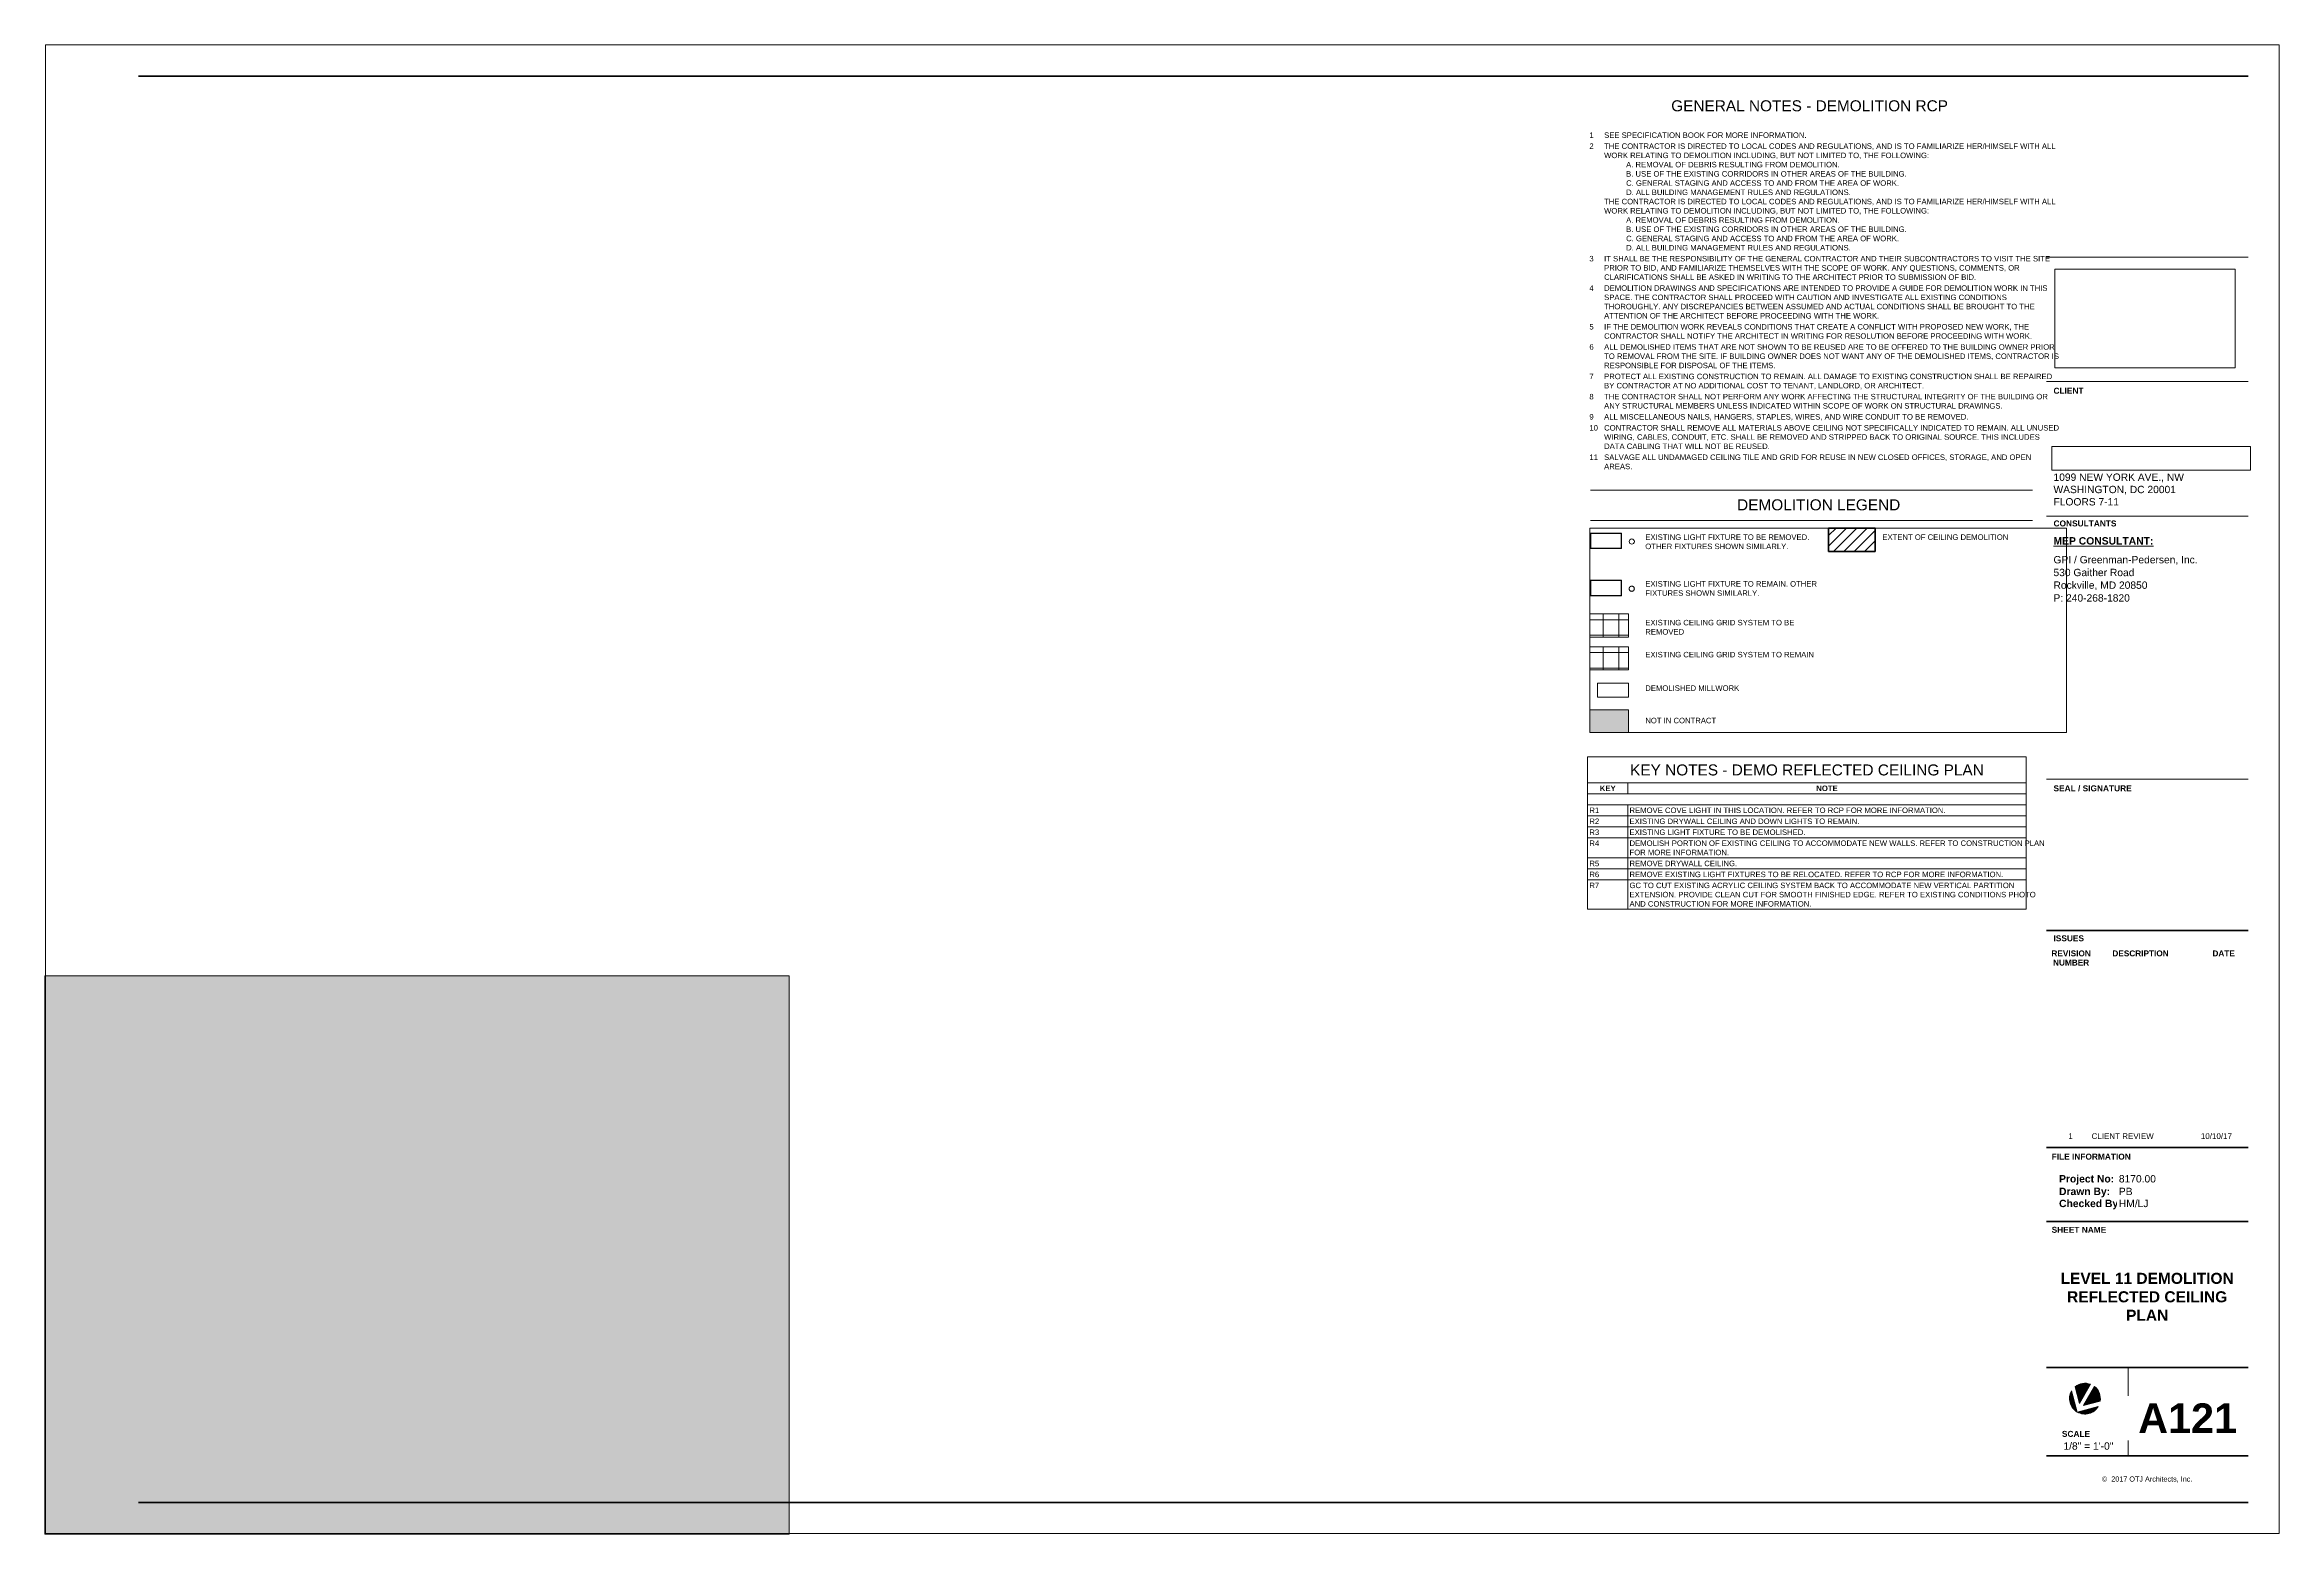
# Paper-space layout 'Layout1' of a CAD drawing. Header units: inches. Extents: x 0 to 36, y 0 to 24.
# The model-space entities are those that its viewports show. They can reach past a viewport. Long polylines and large blocks are cut down to what shows.
import ezdxf

# ---------------------------------------------------------------- set-up
doc = ezdxf.new("R2010")
doc.units = ezdxf.units.IN
doc.header["$MEASUREMENT"] = 0
for name, pattern in [('Dash', [0.25, 0.125, -0.125]), ('Dash 1_16_', [0.12499999999999999, 0.06249999999999999, -0.06249999999999999]), ('Dash 1_8_', [0.25, 0.125, -0.125]), ('Demolished 3_16_', [0.2812499999999999, 0.1874999999999999, -0.09374999999999997])]:
    doc.linetypes.add(name, pattern=pattern)
for name, color, linetype, lineweight in [('A-ANNO-NOTE', 131, 'Continuous', 9), ('A-DETL', 90, 'Continuous', 9), ('A-DETL-DEMO', 6, 'Demolished 3_16_', 9), ('A-DETL-GENF', 92, 'Continuous', 9), ('A-DETL-MBND', 5, 'Continuous', 9), ('A-DETL-THIN', 151, 'Continuous', 9), ('G-ANNO-REFR', 1, 'Dash', 9), ('G-ANNO-SCHD', 231, 'Continuous', 9), ('G-ANNO-TEXT', 231, 'Continuous', 9), ('G-ANNO-TTLB', 6, 'Continuous', 9), ('G-ANNO-TTLB-THIN', 151, 'Continuous', 9), ('G-ANNO-TTLB-WIDE', 214, 'Continuous', 50)]:
    doc.layers.add(name, color=color, linetype=linetype, lineweight=lineweight)
doc.layers.add('G-ANNO-NPLT', color=191, linetype='Continuous', plot=False)
doc.styles.add('Arial_1', font='arial.ttf', dxfattribs={"height": 0.09220621257485029})
doc.styles.add('Arial_B_2', font='arialbd.ttf', dxfattribs={"height": 0.09513339392643282})
doc.styles.add('Swis721 Lt BT', font='swissl.ttf', dxfattribs={"height": 8.514637904468403})
doc.styles.add('Swis721 Lt BT_1', font='swissl.ttf', dxfattribs={"height": 0.09608532357473035})
doc.styles.add('Swis721 Lt BT_2', font='swissl.ttf', dxfattribs={"height": 0.08333333333333331})
doc.styles.add('Swis721 Lt BT_3', font='swissl.ttf', dxfattribs={"height": 0.1182588597842835})
doc.styles.add('Swis721 Lt BT_4', font='swissl.ttf', dxfattribs={"height": 0.1773882896764253})
doc.styles.add('Swis721 Lt BT_5', font='swissl.ttf', dxfattribs={"height": 0.08869414483821263})
doc.styles.add('Swis721 Lt BT_B_1', font='', dxfattribs={"height": 0.1192218798151002})
doc.styles.add('Swis721 Lt BT_B_2', font='', dxfattribs={"height": 0.4768875192604006})
doc.styles.add('Swis721 Lt BT_B_3', font='', dxfattribs={"height": 0.1788328197226502})
doc.styles.add('Swis721 Lt BT_B_4', font='', dxfattribs={"height": 0.08941640986132511})
doc.styles.get('Swis721 Lt BT_B_1').set_extended_font_data('Swis721 Lt BT', bold=True)
doc.styles.get('Swis721 Lt BT_B_2').set_extended_font_data('Swis721 Lt BT', bold=True)
doc.styles.get('Swis721 Lt BT_B_3').set_extended_font_data('Swis721 Lt BT', bold=True)
doc.styles.get('Swis721 Lt BT_B_4').set_extended_font_data('Swis721 Lt BT', bold=True)
picture_1 = doc.add_image_def('image1.jpg', size_in_pixel=(1248, 150))
picture_2 = doc.add_image_def('image2.jpg', size_in_pixel=(2551, 1396))

# ---------------------------------------------------------------- blocks, each defined once
blk = doc.blocks.new('TB-DC_VA-24 x 36 - DC_VA 24X36-3374688-LEVEL 11 DEMOLITION REFLECTED CEILING PLAN')
at = {"layer": 'G-ANNO-TTLB'}
h = blk.add_hatch(color=256, dxfattribs=at)
edge = h.paths.add_edge_path(flags=0)
edge.add_line((32.66517749473161, 2.311137523626253), (32.75616867069017, 1.971553831908551))
edge.add_arc((32.88046492856971, 2.186841265746675), 0.2485925157591483, 149.9999999999986, 240.0000000000104, ccw=False)
h = blk.add_hatch(color=256, dxfattribs=at)
edge = h.paths.add_edge_path(flags=0)
edge.add_line((32.79448804294488, 2.111040377379424), (32.72269999401936, 2.378957023345547))
edge.add_arc((32.88046492856972, 2.186841265746635), 0.2485925157591917, 68.45651933527552, 129.3927463647064, ccw=False)
edge.add_line((32.97174988950517, 2.418066901865336), (32.79448804294488, 2.111040377379424))
h = blk.add_hatch(color=256, dxfattribs=at)
edge = h.paths.add_edge_path(flags=0)
edge.add_line((33.12572452239279, 2.146270703399233), (32.85780787642671, 2.074482654473722))
edge.add_line((32.85780787642671, 2.074482654473722), (33.03506972298693, 2.38150917895962))
edge.add_arc((32.88046492856969, 2.186841265746723), 0.2485925157591436, -9.39274636469412, 51.5434806647329, ccw=False)
h = blk.add_hatch(color=256, dxfattribs=at)
edge = h.paths.add_edge_path(flags=0)
edge.add_line((32.75616867069017, 1.97155383190856), (33.09575236240782, 2.062545007867137))
edge.add_arc((32.88046492856971, 2.186841265746674), 0.248592515759136, 240.0000000000069, 330.0000000000087, ccw=False)
at = {"layer": 'A-ANNO-NOTE'}
for p, q in [((32.75616867069017, 1.971553831908565), (32.66517749473162, 2.311137523626257)), ((32.66517749473162, 2.311137523626253), (32.75616867069017, 1.971553831908569)), ((32.75616867069017, 1.971553831908551), (32.66517749473161, 2.311137523626253)), ((32.72269999401936, 2.378957023345545), (32.79448804294488, 2.111040377379423)), ((32.79448804294488, 2.111040377379424), (32.72269999401936, 2.378957023345546)), ((32.72269999401936, 2.378957023345547), (32.79448804294488, 2.111040377379424)), ((32.97174988950518, 2.418066901865338), (32.79448804294488, 2.111040377379423)), ((32.79448804294488, 2.111040377379423), (32.97174988950518, 2.418066901865338)), ((32.79448804294488, 2.111040377379424), (32.97174988950517, 2.418066901865336)), ((33.03506972298698, 2.381509178959574), (32.85780787642671, 2.074482654473721)), ((32.85780787642671, 2.07448265447372), (33.03506972298698, 2.381509178959573)), ((33.03506972298693, 2.38150917895962), (32.85780787642671, 2.074482654473722)), ((33.09575236240781, 2.062545007867142), (32.75616867069017, 1.971553831908566)), ((32.75616867069018, 1.971553831908561), (33.09575236240781, 2.062545007867137)), ((33.09575236240782, 2.062545007867137), (32.75616867069017, 1.97155383190856)), ((33.12572452239277, 2.146270703399232), (32.85780787642671, 2.07448265447372)), ((32.85780787642671, 2.07448265447372), (33.12572452239277, 2.146270703399233)), ((32.85780787642671, 2.074482654473722), (33.12572452239279, 2.146270703399233))]:
    blk.add_line(p, q, dxfattribs=at)
for centre, radius, start, end in [((32.88046492856971, 2.186841265746674), 0.2485925157591424, 149.9999999999968, 240.0000000000108), ((32.8804649285697, 2.186841265746679), 0.2485925157591398, 149.999999999994, 239.9999999953111), ((32.88046492856971, 2.186841265746675), 0.2485925157591486, 149.9999999999979, 240.00000000001), ((32.88046492856973, 2.186841265746622), 0.2485925157592049, 68.4565193352762, 129.3927463647056), ((32.88046492856973, 2.18684126574662), 0.2485925157592115, 68.45651933527687, 129.3927463647065), ((32.88046492856972, 2.186841265746635), 0.2485925157591917, 68.4565193352751, 129.3927463647061), ((32.88046492856969, 2.186841265746727), 0.2485925157591366, 350.6072536353049, 51.54348066473147), ((32.88046492856969, 2.186841265746724), 0.2485925157591366, 350.6072536353153, 51.54348066473151), ((32.88046492856969, 2.186841265746723), 0.2485925157591436, 350.6072536353055, 51.54348066473253), ((32.88046492856971, 2.186841265746673), 0.248592515759136, 240.0000000000082, 330.0000000000084), ((32.8804649285697, 2.186841265746679), 0.2485925157591307, 239.9999999953101, 330.0000000000065), ((32.88046492856971, 2.186841265746674), 0.2485925157591396, 240.0000000000067, 330.0000000000076)]:
    blk.add_arc(centre, radius, start, end, dxfattribs=at)
at = {"layer": 'G-ANNO-TTLB'}
for p, q in [((0.01249999999996198, 24.0124999999998), (0.01249999999996198, 0.01249999999916795)), ((36.0125, 24.0125), (0.01249999999999929, 24.0125)), ((36.0125, 0.01249999999988205), (36.0125, 24.0125)), ((32.26249999999998, 20.58615224385849), (35.51249999999998, 20.58615224385849)), ((32.26249999999998, 20.58615224385849), (35.51249999999998, 20.58615224385849)), ((0.01249999999996198, 0.01249999999916529), (36.01249999999995, 0.01249999999916529))]:
    blk.add_line(p, q, dxfattribs=at)
at = {"layer": 'G-ANNO-TTLB-THIN'}
for p, q in [((32.26249999999998, 18.58047974385848), (35.51249999999999, 18.58047974385848)), ((32.26249999999998, 16.41007603562076), (35.51249999999999, 16.41007603562076)), ((32.26249999999997, 12.17184017249794), (35.51249999999999, 12.17184017249794)), ((33.57501179533868, 2.690203614458643), (33.57501179533868, 1.262499999999882))]:
    blk.add_line(p, q, dxfattribs=at)
at = {"layer": 'G-ANNO-TTLB-WIDE'}
for p, q in [((35.51249999999999, 23.50249999999988), (1.512500000000036, 23.50249999999988)), ((32.26249999999997, 9.731457673865457), (35.51249999999999, 9.731457673865457)), ((35.51249999999999, 6.238084377275196), (32.26249999999996, 6.238084377275206)), ((35.51249999999999, 5.04106319586103), (32.26249999999996, 5.041063195861041)), ((32.26249999999996, 2.690203614458643), (35.51249999999999, 2.690203614458643)), ((32.26249999999995, 1.262499999999882), (35.51249999999999, 1.262499999999882)), ((1.512499999999998, 0.512499999999882), (32.26249999999998, 0.512499999999882)), ((32.26249999999998, 0.512499999999882), (35.51249999999999, 0.512499999999882))]:
    blk.add_line(p, q, dxfattribs=at)
at = {"layer": 'G-ANNO-TTLB', "attachment_point": 1, "bg_fill": 3, "box_fill_scale": 1.25, "bg_fill_color": 0, "bg_fill_transparency": 0}
for s, insert, char_height, width, line_spacing_factor, style in [('DESCRIPTION', (33.32202222069675, 9.411992460571073), 0.09513339392643282, 1.053, 0.9385317878468563, 'Arial_B_2'), ('DATE', (34.93478327608478, 9.411992460571073), 0.09513339392643282, 0.41625, 0.9385317878468563, 'Arial_B_2'), ('Project No:', (32.46268918111955, 5.79106529491365), 0.1192218798151002, 0.9719999999999999, 0.9985383491037771, 'Swis721 Lt BT_B_1'), ('\\fSwis721 Lt BT|b1|i0|c0|p34|;SCALE', (32.50898079860782, 1.667155000893929), 0.09608532357473035, 0.4960054163845632, 1.006669768884753, 'Swis721 Lt BT_1')]:
    blk.add_mtext(s, dxfattribs=dict(at, insert=insert, char_height=char_height, width=width, line_spacing_factor=line_spacing_factor, style=style))
at = {"layer": 'G-ANNO-TTLB', "insert": (33.88280484204999, 0.932760695162638), "char_height": 0.08333333333333331, "width": 1.691133294186729, "attachment_point": 2, "line_spacing_factor": 1.006669768884753, "style": 'Swis721 Lt BT_2'}
blk.add_mtext('©  2017 OTJ Architects, Inc.', dxfattribs=at)
at = {"layer": 'G-ANNO-TTLB'}
image = blk.add_image(picture_2, insert=(32.39394147330498, 18.80362172958001), size_in_units=(2.9068955071309204, 1.5907589682300123), dxfattribs=at)
image.dxf.flags = 7
at = {"layer": 'G-ANNO-TTLB', "attachment_point": 1, "bg_fill": 3, "box_fill_scale": 1.25, "bg_fill_color": 0, "bg_fill_transparency": 0}
for s, insert, char_height, width, line_spacing_factor, style in [('\\fSwis721 Lt BT|b1|i0|c0|p34|;CLIENT', (32.37337726309554, 18.4818786766096), 0.09608532357473035, 0.5374407582938387, 1.006669768884753, 'Swis721 Lt BT_1'), ('\\fSwis721 Lt BT|b1|i0|c0|p34|;CONSULTANTS', (32.37428590828188, 16.34272496837187), 0.09608532357473035, 1.134597156398104, 1.006669768884753, 'Swis721 Lt BT_1'), ('\\fSwis721 Lt BT|b1|i0|c0|p34|;SEAL / SIGNATURE', (32.37325769334894, 12.07303768922743), 0.09608532357473035, 1.395396073121191, 1.006669768884753, 'Swis721 Lt BT_1'), ('\\fSwis721 Lt BT|b1|i0|c0|p34|;ISSUES', (32.37329619640249, 9.65579013132555), 0.09608532357473035, 0.547190250507786, 1.006669768884753, 'Swis721 Lt BT_1'), ('\\fSwis721 Lt BT|b1|i0|c0|p34|;FILE INFORMATION', (32.3437895233209, 6.136053448319706), 0.09608532357473035, 1.428300609343263, 1.006669768884753, 'Swis721 Lt BT_1'), ('Drawn By:', (32.46268918111955, 5.587734365212077), 0.1192218798151002, 0.8879999999999998, 0.9985383491037771, 'Swis721 Lt BT_B_1'), ('\\fSwis721 Lt BT|b1|i0|c0|p34|;SHEET NAME', (32.3437895233209, 4.956461656030365), 0.09608532357473035, 0.9859174001354094, 1.006669768884753, 'Swis721 Lt BT_1')]:
    blk.add_mtext(s, dxfattribs=dict(at, insert=insert, char_height=char_height, width=width, line_spacing_factor=line_spacing_factor, style=style))
at = {"layer": 'G-ANNO-TTLB', "bg_fill": 3, "box_fill_scale": 1.25, "bg_fill_color": 0, "bg_fill_transparency": 0}
for s, insert, char_height, width, attachment_point, line_spacing_factor, style in [('\\LMEP CONSULTANT:', (32.37329619640249, 16.07384631350395), 0.1192218798151002, 1.7925, 1, 0.9985383491037771, 'Swis721 Lt BT_B_1'), ('REVISION\\PNUMBER', (32.65724285685402, 9.411992460571073), 0.09513339392643282, 0.7357499999999999, 2, 0.9385317878468563, 'Arial_B_2'), ('Checked By:', (32.46268918111955, 5.393544271185731), 0.1192218798151002, 1.1115, 1, 0.9985383491037771, 'Swis721 Lt BT_B_1')]:
    blk.add_mtext(s, dxfattribs=dict(at, insert=insert, char_height=char_height, width=width, attachment_point=attachment_point, line_spacing_factor=line_spacing_factor, style=style))

msp = doc.modelspace()

# ---------------------------------------------------------------- hatches: boundary and pattern name
at = {"layer": 'A-DETL-GENF'}
h = msp.add_hatch(color=9, dxfattribs=at)
h.paths.add_polyline_path([(131.7649005817635, -847.9934023072894), (290.5474737708259, -780.5795451286291), (225.5827525661294, -627.5652885248406), (209.0142113761312, -634.5997353997084), (202.6393634000833, -619.5847764199929), (206.8965580114023, -617.777314375756), (211.4639439432135, -628.5350787441524), (296.1436233221439, -592.5829270645872), (297.9510853663804, -596.8401216759056), (229.8399471774484, -625.7578264806037), (294.804667396231, -778.7720807622261), (401.2880620836979, -733.5627343132778), (336.3233665251611, -580.5485381150136), (334.7700657885986, -581.2080175095326), (332.9626037443616, -576.9508228982139), (428.6919528421276, -536.307352065644), (430.4994148863645, -540.5645466769627), (340.58056113648, -578.741076070777), (405.5452557091029, -731.7552699468748), (515.3128700827398, -685.1515518586458), (511.6880892321666, -685.1515518586458), (511.6880892321666, -619.402784878663), (491.8949682861372, -619.402784878663), (491.8949682861372, -612.4027848786626), (492.0069584593401, -612.4027848786626), (492.0069584593401, -532.938113124592), (471.7334802800981, -532.938113124592), (471.7334802800981, -523.0579455151088), (467.3183953085828, -524.9324425105897), (465.5109332643459, -520.6752478992706), (471.7334802800981, -518.0333631426872), (471.7334802800981, -508.9381131245917), (497.5069584593401, -508.9379280809797), (497.5069584593401, -514.9379280809796), (499.0069584593401, -514.9379280809796), (499.0069584593401, -612.4027848786626), (658.1939491881179, -612.4027848786633), (718.25716420054, -586.901919837391), (718.25716420054, -514.9379280809803), (537.50695845934, -514.9379280809803), (537.50695845934, -508.9379280809797), (555.6706375525222, -508.9379280809797), (555.6706375525222, -394.7498531080818), (560.6706375525222, -394.7498531080818), (560.6706375525222, -437.313009354555), (560.1706375525218, -437.313009354555), (560.1706375525218, -441.9380093545553), (560.6706375525222, -441.9380093545553), (560.6706375525222, -498.089884512022), (619.4834622039039, -498.089884512022), (619.4834622039039, -477.9380758056782), (626.4834622039037, -477.9380758056782), (626.4834622039037, -500.4648845120223), (758.1084797504184, -500.4648845120223), (758.065918105422, -433.9353236699374), (693.4834797504004, -433.9353236699371), (693.4834797504004, -433.4353236699372), (696.983479750417, -433.4353236699372), (696.983479750417, -376.9359923148447), (661.4834797504008, -376.9359923148447), (661.4834797504005, -433.4353236699368), (660.9834797504005, -433.4353236699368), (660.9834797504005, -433.9353236699364), (625.4591332033248, -433.9353236699364), (625.4591332033248, -441.9380093545553), (600.1706375525218, -441.9380093545553), (600.1706375525218, -437.3130093545554), (620.8341332033247, -437.3130093545554), (620.8341332033247, -304.3748531080803), (601.170637552522, -304.3748531080803), (601.170637552522, -299.7498531080799), (634.6082499095241, -299.7498531080799), (634.6082499095238, -356.9493262361851), (665.48356246306, -356.9493262361851), (665.48356246306, -344.9495390663751), (665.9835624630601, -344.9495390663751), (665.9835624630601, -356.9493262361851), (696.983479750417, -356.9493262361851), (696.983479750417, -299.9495321712315), (699.2333815232184, -299.9495321712315), (699.2333815232184, -300.4495321712315), (697.4834797504171, -300.4495321712315), (697.4834797504169, -356.9493262361851), (733.4832832960203, -356.9493262361851), (733.4832832960203, -300.4495321712315), (731.7333815232184, -300.4495321712315), (731.7333815232184, -299.9495321712315), (757.7091332033253, -299.9495321712318), (757.7091332033253, -300.4495321712319), (733.9832832960205, -300.4495321712315), (733.9832832960203, -356.9493262361851), (794.209133202926, -356.9493262361851), (794.209133202926, -300.4495321712319), (790.2091332033256, -300.4495321712319), (790.2091332033256, -299.9495321712318), (794.209133202926, -299.9495321712318), (794.209133202926, -230.9908611284903), (634.9834369303277, -230.9908611284903), (634.9834369303277, -254.9908611284898), (560.6706375525224, -254.9772400213572), (560.6706375525224, -299.7498531080799), (561.1706375525221, -299.7498531080799), (561.1706375525221, -304.3748531080799), (560.6706375525224, -304.3748531080799), (560.6706375525224, -346.7498530476798), (555.6706375525225, -346.7498530476798), (555.6706375525226, -249.9772400213571), (575.8413562539282, -249.9772400213571), (575.8413562539282, -200.8417931341545), (587.0913562539282, -200.8417931341545), (587.0913562539282, -243.74086112849), (630.3584369303277, -243.74086112849), (630.3584369303277, -224.99086112849), (674.8584801254702, -224.99086112849), (674.8584801254702, -160.8417334490035), (555.7355738054699, -160.8417334490035), (555.7355738054699, 0.6582535666876196), (596.7334635365003, 0.6584493540502193), (596.7334635365003, -16.34211509228492), (638.7335150115288, -16.34211509228492), (638.7335150115288, 0.6584493540498783), (700.7334455503877, 0.6584493540498783), (700.7334455503877, -16.34211509228492), (742.7335150101658, -16.34211509228492), (742.7335150101658, 0.6584493540498783), (804.7334455503878, 0.6584493540497077), (804.7334455503878, -16.34211509228492), (846.7335150106526, -16.34211509228492), (846.7335150106526, 0.6584493540493667), (908.7334455503877, 0.6584493540493667), (908.7334455503877, -16.34211509228492), (950.7335150105106, -16.34211509228492), (950.7335150105106, 0.6584493540488551), (993.7334803340616, 0.6584493540488551), (993.7334802801236, -121.341732147947), (980.1084802804531, -121.341732147947), (980.1084802804531, -122.5917332798397), (769.7350734502113, -122.5917332798397), (769.735073450211, -217.7167764952557), (962.6086295582318, -217.7167764952557), (962.6086295582318, -199.9389344555793), (988.7334802801233, -199.9389344555795), (988.7334802801233, -160.9667332798394), (993.7334802801236, -160.9667332798394), (993.7334802801236, -227.3264629265263), (967.608629558232, -227.3264629265263), (967.608629558232, -227.4389344555794), (962.6086295582318, -227.4389344555794), (962.6086295582318, -224.716776495256), (800.209133202926, -224.716776495256), (800.209133202926, -303.8572704857596), (962.6086295582318, -303.8572704857596), (962.6086295582318, -267.4389344555794), (967.608629558232, -267.4389344555794), (967.608629558232, -343.7376268459983), (1242.733480280166, -343.737626845999), (1242.733480280166, -342.4379194212077), (1178.733480294598, -342.4379194212077), (1178.733480294598, -337.8129194212073), (1330.733480294597, -337.8129194212073), (1330.733480294597, -342.4379194212077), (1247.358480280166, -342.4379194212077), (1247.358480280166, -499.3129362198785), (1266.733480280165, -499.3129362198785), (1266.733480280165, -523.3129362198781), (1247.358480280166, -523.3129362198781), (1247.358480280166, -524.6528885093095), (1372.420980294599, -524.6528885093095), (1372.420980294599, -342.4379194212081), (1370.733480294598, -342.4379194212081), (1370.733480294598, -337.812919421208), (1378.733480294599, -337.812919421208), (1378.733480294599, -342.4379194212081), (1377.045980294598, -342.4379194212081), (1377.045980294599, -524.6528885093095), (1492.420980294599, -524.6528885093095), (1492.420980294599, -342.4379194212086), (1418.733480294599, -342.4379194212086), (1418.733480294599, -337.8129194212085), (1497.045980294599, -337.8129194212085), (1497.045980294599, -372.9128688709878), (1498.733480294599, -372.9128688709874), (1498.733480294599, -377.5378688709873), (1497.045980294599, -377.5378688709873), (1497.045980294599, -524.6528885093095), (1723.695840537157, -524.6528885093095), (1723.695840537157, -377.9581090399344), (1552.420980280173, -377.9581090399344), (1552.420980280173, -377.5378688709873), (1538.733480294599, -377.5378688709873), (1538.733480294599, -372.9128688709878), (1552.420980280173, -372.9128688709878), (1552.420980280173, 120.9793909600653), (1556.170980280173, 120.9793909600653), (1556.170980280173, -1.341729336821174), (1582.733480280178, -1.341729336821174), (1582.733497611667, -12.95810903993458), (1723.695840537157, -12.95810903993458), (1723.695840537157, 162.6668909600654), (1556.170980280173, 162.6668909600654), (1556.170980280173, 160.9793909600654), (1552.420980280173, 160.9793909600654), (1552.420980280173, 168.9793909600655), (1556.170980280173, 168.9793909600655), (1556.170980280173, 167.2918909600655), (1723.695840537157, 167.2918909600655), (1723.695840537157, 284.9498731394818), (1723.296101291783, 284.9498731394818), (1723.296101291783, 338.9621311290135), (1556.170980280173, 338.9621311290135), (1556.170980280173, 208.9793909600654), (1552.420980280173, 208.9793909600654), (1552.420980280173, 343.5871311290136), (1723.296101291783, 343.5871311290136), (1723.296101291783, 351.5871328168283), (1732.420962948586, 351.5871328168283), (1732.420962948586, 355.5871328164284), (1737.045962948586, 355.5871328164284), (1737.045962948586, 351.5871328168283), (1910.234484195758, 351.5871328168283), (1910.234484195758, 580.4323211622415), (1737.045962948586, 580.4323211622415), (1737.045962948586, 395.5871328164285), (1732.420962948586, 395.5871328164285), (1732.420962948586, 418.9621311290126), (1730.733462948587, 418.9621311290129), (1730.733462948587, 423.5871311290128), (1732.420962948586, 423.5871311290128), (1732.420962948586, 580.4323211622415), (1617.045962948586, 580.4323211622415), (1617.045962948586, 406.9622728470329), (1661.420962948586, 406.9622728470329), (1661.420962948586, 423.5871311290132), (1690.733462948587, 423.587131129013), (1690.733462948587, 418.9621311290129), (1666.045962948586, 418.9621311290131), (1666.045962948586, 402.3372728470329), (1610.733462948586, 402.3372728470332), (1610.733462948586, 406.9622728470333), (1612.420962948586, 406.9622728470333), (1612.420962948586, 580.4323211622415), (1497.045962948586, 580.4323211622415), (1497.045962948586, 406.9622728470333), (1570.733462948586, 406.9622728470333), (1570.733462948586, 402.3372728470332), (1418.733462948587, 402.3372728470332), (1418.733462948587, 406.9622728470333), (1492.420962948586, 406.9622728470333), (1492.420962948586, 580.4323211622415), (1377.045962948586, 580.4323211622415), (1377.045962948586, 406.9622728470336), (1378.733462948587, 406.9622728470336), (1378.733462948587, 402.3372728470337), (1298.733462948587, 402.3372728470337), (1298.733462948587, 406.9622728470336), (1372.420962948585, 406.9622728470336), (1372.420962948585, 580.4323211622415), (1257.045962948586, 580.4323211622415), (1257.045962948586, 577.1464684918906), (1266.733601291804, 577.1464684918906), (1266.733601291804, 553.1464684918905), (1257.045962948586, 553.1464684918905), (1257.045962948586, 406.9622728470339), (1258.733462948587, 406.9622728470339), (1258.733462948587, 402.3372728470341), (1250.733462948585, 402.3372728470342), (1250.733462948585, 406.9622728470345), (1252.420962948585, 406.9622728470345), (1252.420962948585, 553.1464684918905), (1242.733618623293, 553.1464684918905), (1242.733618623293, 577.1464684918906), (1252.420962948585, 577.1464684918906), (1252.420962948585, 580.4323211622415), (1137.045962948586, 580.4323211622415), (1137.045962948586, 406.9622728470345), (1210.733462948585, 406.9622728470345), (1210.733462948585, 402.3372728470342), (998.7334629485854, 402.3372728470342), (998.7334629485854, 406.9622728470345), (1132.420962948586, 406.9622728470345), (1132.420962948586, 580.4323211622415), (957.0459629485856, 580.4323211622415), (957.0459629485856, 577.1464684918915), (966.7336012918032, 577.1464684918915), (966.7336012918032, 553.1464684918915), (957.0459629485856, 553.1464684918915), (957.0459629485856, 406.9622728470351), (958.7334629485849, 406.962272847035), (958.7334629485849, 402.3372728470347), (950.7334629485861, 402.3372728470353), (950.7334629485861, 406.9622728470355), (952.4209629485854, 406.9622728470355), (952.4209629485854, 553.1464684918915), (942.7336186232928, 553.1464684918915), (942.7336186232928, 577.1464684918915), (952.4209629485854, 577.1464684918915), (952.4209629485854, 580.4323211622415), (837.0459629485856, 580.4323211622415), (837.0459629485856, 406.9622728470355), (910.733462948586, 406.9622728470355), (910.733462948586, 402.3372728470353), (830.733462948585, 402.3372728470353), (830.733462948585, 406.9622728470355), (832.4209629485854, 406.9622728470355), (832.4209629485854, 580.4323211622415), (657.0459629485855, 580.4323211622415), (657.0459629485855, 406.9622728470362), (790.7334629485849, 406.9622728470362), (790.7334629485849, 402.3372728470358), (518.7334629485854, 402.3372728470358), (518.7334629485854, 406.9622728470362), (652.4209629485853, 406.9622728470362), (652.4209629485853, 580.4323211622415), (477.0459629485854, 580.4323211622415), (477.0459629485854, 406.9622728470367), (478.7334629485852, 406.9622728470367), (478.7334629485852, 402.3372728470364), (470.7334629485848, 402.3372728470368), (470.7334629485848, 406.9622728470367), (472.4209629485852, 406.9622728470367), (472.4209629485852, 580.4323211622415), (357.0459629485852, 580.4323211622415), (357.0459629485852, 406.962272847037), (430.7334629485847, 406.962272847037), (430.7334629485847, 402.3372728470368), (278.7334629485852, 402.3372728470368), (278.7334629485852, 406.962272847037), (352.4209629485849, 406.962272847037), (352.4209629485849, 580.4323211622415), (237.0459629485851, 580.4323211622415), (237.0459629485851, 577.1464684918938), (246.7334629486274, 577.1464684918938), (246.7334629486274, 553.1464684918938), (237.0459629485851, 553.1464684918938), (237.0459629485851, 406.9622728470374), (238.7334629485851, 406.9622728470374), (238.7334629485851, 402.3372728470371), (230.7334629485846, 402.3372728470373), (230.7334629485846, 406.9622728470374), (232.4209629485848, 406.9622728470374), (232.4209629485848, 553.1464684918938), (222.7334802801171, 553.1464684918938), (222.7334802801171, 577.1464684918938), (232.4209629485848, 577.1464684918938), (232.4209629485848, 580.4323211622415), (117.045962948585, 580.4323211622415), (117.045962948585, 406.9622728470377), (190.7334629485845, 406.9622728470377), (190.7334629485845, 402.3372728470375), (112.420962948585, 402.3372728470375), (112.420962948585, 418.9621311290126), (110.7334629485848, 418.9621311290122), (110.7334629485848, 423.5871311290123), (112.420962948585, 423.5871311290123), (112.420962948585, 580.4323211622415), (-120.3534473380864, 580.4323211622415), (-120.3534473380864, 406.9622728470385), (52.42096294858481, 406.9622728470385), (52.42096294858481, 423.5871311290123), (70.73346294858477, 423.5871311290123), (70.73346294858477, 418.9621311290122), (57.04596294858487, 418.9621311290122), (57.04596294858487, 328.6497728470378), (52.42096294858481, 328.6497728470378), (52.42096294858481, 402.337272847038), (-120.3534473380864, 402.337272847038), (-120.3534473380864, 286.9622728470382), (52.42096294858464, 286.9622728470382), (52.42096294858464, 288.6497728470379), (57.04596294858469, 288.6497728470379), (57.04596294858469, 280.6497728470378), (52.42096294858464, 280.6497728470378), (52.42096294858464, 282.3372728470378), (-120.3534473380864, 282.3372728470378), (-120.3534473380864, 166.9622728470382), (52.42096294858464, 166.9622728470382), (52.42096294858464, 240.6497728470379), (57.04596294858469, 240.6497728470379), (57.04596294858444, 160.6497728470383), (52.42096294858464, 160.6497728470383), (52.42096294858464, 162.3372728470377), (-120.3534473380864, 162.3372728470377), (-120.3534473380864, 0.5498509733606624), (-80.76277963279912, 0.5498509733606624), (-80.76277963279912, -13.0377271529619), (52.42096294858387, -13.0377271529619), (52.42096294858464, 120.6497728470381), (57.04596294858444, 120.6497728470381), (57.04596294858418, -19.35022715296264), (52.42096294858421, -19.35022715296264), (52.42096294858421, -17.66272715296247), (-80.76277963279912, -17.66272715296247), (-80.76277963279912, -30.9501490266395), (-120.3534473380864, -30.9501490266395), (-120.3534473380864, -193.037727152962), (52.42096294858387, -193.037727152962), (52.42096294858421, -59.35022715296258), (57.04596294858418, -59.35022715296258), (57.04596294858418, -218.7685782842293), (71.24748488134217, -252.2180456395407), (66.99029027002321, -254.0255076837775), (52.42096294858396, -219.7097321679715), (52.42096294858396, -197.6627271529626), (-120.3534473380864, -197.6627271529626), (-120.3534473380864, -254.1691410194725), (-75.11026976706604, -360.7321766774951), (83.67267643507454, -293.3182633531134), (82.62239443639628, -290.8444881059957), (86.87958904771524, -289.0370260617584), (141.9827562341805, -418.8239320500768), (137.7255616228615, -420.6313940943141), (85.48013847931144, -297.5754579644326), (-73.30280478509717, -364.9893700415511), (-4.765686685033969, -526.417540035369), (-2.44267367513477, -525.4312666259979), (-6.070805219378768, -516.8857822016948), (16.02057794151055, -507.5065077074292), (19.64871457819946, -516.0520041261725), (154.0171451837535, -459.0036752530944), (153.3576657892346, -457.4503745165318), (157.6148604005535, -455.6429124722945), (160.7412812338282, -463.0067085567385), (156.4840866225092, -464.8141706009754), (155.8246072279904, -463.2608698644131), (21.4561789338654, -520.309197756136), (25.39985243577608, -529.5978908683186), (3.308469274887016, -538.977165362584), (-0.6352093194685721, -529.6884602559613), (-2.958221703065177, -530.674733399425), (42.32610365599287, -637.3346860610558), (201.1088589849523, -569.9208537750254), (172.1161907888822, -501.6331510231931), (176.3733854002012, -499.8256889789562), (207.173515640508, -572.3705863421072), (190.6049744505099, -579.405033216975), (191.2644538450291, -580.9583339535383), (187.0072592337102, -582.7657959977752), (186.3477798391912, -581.2124952612119), (44.13356863796175, -641.5918794251124), (123.0554871353484, -827.479778254383)], flags=0)
h.paths.add_polyline_path([(225.7559194588989, -805.7600982712636), (216.376644964633, -783.6687151103738), (238.4680281255221, -774.2894406161084), (247.8473026197879, -796.3808237769975), (232.9834802801112, -802.6915137298405)], flags=0)
h.paths.add_polyline_path([(446.6697510677004, -711.9673533286441), (437.2904765734347, -689.8759701677546), (459.3818597343238, -680.4966956734893), (468.7611342285895, -702.5880788343787), (455.3311543876882, -708.2900064349674)], flags=0)
h.paths.add_polyline_path([(516.3130892321667, -684.7268917115493), (892.2846935714535, -525.1017166743526), (744.7334802714331, -525.1017166743526), (744.7334802714331, -532.9381131245926), (725.2571642005399, -532.9381131245926), (725.2571642005399, -561.4193000787218), (744.7334802714331, -561.4193000787218), (744.7334802714331, -585.4193000787214), (725.2571642005399, -585.4193000787214), (725.2571642005399, -591.534725207622), (659.6184002883479, -619.402784878663), (590.8130892321652, -619.402784878663), (590.8130892321669, -647.0636372626774), (516.733734354603, -647.0636372626774), (516.733734354603, -643.5636372626775), (587.3130892321701, -643.5636372626775), (587.3130892321705, -619.402784878663), (516.3130892321682, -619.402784878663), (516.3130892321667, -647.063637262677)], flags=0)
h.paths.add_polyline_path([(259.5481648160042, -539.2701050791018), (242.8901825116115, -500.0348881108332), (350.1058481008928, -454.514712550857), (223.7714053669473, -156.9541088320923), (123.0554871353482, -207.0682867699777), (116.1709629485843, -190.8528895354783), (116.1709629485843, -31.6542293368202), (108.2465035856307, -31.6542293368202), (108.2465035856307, 0.5871311290174502), (112.8715035856305, 0.5871311290174502), (112.8715035856304, -27.02922933682015), (206.4209629485843, -27.02922933682015), (206.4209629485843, 0.5871311290174502), (264.7334629485854, 0.5871311290174502), (264.7334629485854, -4.037868870982606), (263.0459629485857, -4.037868870982606), (263.0459629485857, -31.6542293368202), (237.0459802801109, -31.6542293368202), (237.0459802801109, -151.8129194212038), (370.4209629485839, -151.8129194212043), (370.4209629485839, -4.037868870982606), (304.7334629485855, -4.037868870982606), (304.7334629485855, 0.5871311290174502), (498.0459802801722, 0.5871311290174502), (498.0459802801722, -98.12541942120485), (493.4209802801723, -98.12541942120485), (493.4209802801723, -4.037868870982606), (375.0459629485843, -4.037868870982606), (375.0459629485843, -151.8129194212046), (493.4209802801715, -151.8129194212046), (493.4209802801723, -138.1254194212048), (498.0459802801722, -138.1254194212048), (498.045980280172, -157.1254194212049), (493.420980280172, -157.1254194212049), (493.420980280172, -156.437919421205), (432.0459802801719, -156.437919421205), (432.0459802801719, -196.812919421205), (493.4209802801718, -196.812919421205), (493.4209802801718, -196.1254194212051), (498.0459802801719, -196.1254194212051), (498.0459802801717, -296.125419421205), (493.4209802801718, -296.125419421205), (493.4209802801718, -229.437919421205), (466.420980280172, -229.437919421205), (466.420980280172, -201.437919421205), (306.400235374102, -201.4379194212047), (306.400235374102, -156.4379194212045), (237.0459802801109, -156.4379194212045), (237.045980280111, -179.2643334492408), (304.3604937092957, -337.8129194212048), (493.4209802801718, -337.8129194212048), (493.4209802801718, -336.1254194212051), (498.0459802801717, -336.1254194212051), (498.0459802801717, -448.8758938157193), (416.5040075704748, -483.4958804832572), (414.696545526238, -479.2386858719385), (493.4209802801716, -445.8149313192533), (493.4209802801718, -342.4379194212052), (306.3241165489534, -342.4379194212045), (372.0860578757752, -497.3296697583375), (377.8775651040201, -494.8707900383118), (379.6850271482569, -499.1279846496308), (370.6718614444393, -502.9546725028835), (356.9937528074014, -470.7380720597309), (283.7380588975093, -501.8399826734307), (293.5081240014924, -524.8518454373168), (259.8117681091456, -539.1581879621765)], flags=0)
h.paths.add_polyline_path([(259.8117681091456, -534.1336055897546), (287.4434673459365, -522.4021128702346), (274.400430432119, -491.6812760804464), (246.7687145159701, -503.4127758814627), (249.7353297611828, -510.400164310648), (271.8267129222023, -501.0208898166821), (281.205987416166, -523.112272977698), (259.1146042551509, -532.4915474716653), (259.5481648160042, -533.512730131313)], flags=0)
h.paths.add_polyline_path([(942.7334802837258, -524.6530919296657), (967.6086295582317, -524.6530919296657), (967.6086295582317, -523.3129362198774), (943.9420846501719, -523.3129362198774), (943.9420846501719, -499.3129362198771), (967.6086295582317, -499.3129362198771), (967.608629558232, -457.4378800480577), (946.4834905811227, -457.4378800480577), (946.4834905811227, -308.85727048576), (800.209133202926, -308.85727048576), (800.209133202926, -362.9493262361854), (764.108479750419, -362.9493262361854), (764.108479750419, -514.9379280809803), (744.7334802714331, -514.9379280809803), (744.7334802714331, -520.1017166743524), (942.7334802837258, -520.1017166743524)], flags=0)
h.paths.add_polyline_path([(1556.170980280173, -523.3129362198791), (1542.733480207883, -523.3129362198791), (1542.733480207883, -499.3129362198792), (1566.733480207883, -499.3129362198792), (1566.733480207883, -523.3129362198791), (1557.045980280172, -523.3129362198791)], flags=0)
h.paths.add_polyline_path([(625.525332712609, -508.9379280809797), (758.1084797504187, -508.9379280809797), (758.1084797504187, -505.0898845120228), (560.6706375525222, -505.0898845120225), (560.6706375525222, -508.9379280809797), (623.3821461732383, -508.9379280809797)], flags=0)
h.paths.add_polyline_path([(281.9305968532723, -497.582788062112), (355.1862884517928, -466.4808784297425), (351.9133124565014, -458.7719061808454), (278.6576250434478, -489.873814036205), (279.4250128045401, -491.6812760804464)], flags=0)
h.paths.add_polyline_path([(951.483490581123, -452.4378800480578), (962.6086295582318, -452.4378800480578), (962.6086295582318, -308.85727048576), (951.483490581123, -308.85727048576), (951.483490581123, -441.31274107095)], flags=0)
h.paths.add_polyline_path([(625.4591332033248, -433.4353236699368), (660.9834797504005, -433.4353236699368), (660.9834797504005, -376.9359923148447), (625.4591332033248, -376.9359923148447), (625.4591332033248, -431.9689371486215)], flags=0)
h.paths.add_polyline_path([(624.1900564768627, -433.9353236699364), (625.4591332033248, -433.9353236699364), (625.4591332033248, -433.4353236699368), (624.1900564768627, -433.4353236699372)], flags=0)
h.paths.add_polyline_path([(731.538598173629, -433.4353236699372), (758.1084797504187, -433.4353236699358), (758.1084797504187, -376.9359923148447), (697.4834797504171, -376.9359923148447), (697.4834797504169, -433.4353236699372), (721.733479750452, -433.4353236699372)], flags=0)
h.paths.add_polyline_path([(660.9834797504005, -370.9359923148447), (758.1084797504187, -370.9359923148447), (758.1084797504187, -362.9493262361854), (625.4591332033248, -362.9493262361854), (625.4591332033248, -370.9359923148447), (626.0897548485765, -370.9359923148447)], flags=0)
h.paths.add_polyline_path([(625.4591332033248, -356.9493262361851), (631.1082499095241, -356.9493262361851), (631.1082499095241, -304.3748531080803), (625.4591332033248, -304.3748531080803), (625.4591332033248, -349.9285314830954)], flags=0)
h.paths.add_polyline_path([(1090.733480294598, -342.4379194212077), (1010.741239218952, -342.4379194212077), (1010.741239218952, -337.812919421207), (1090.733480294598, -337.812919421207)], flags=0)
h.paths.add_polyline_path([(969.8644098615849, -342.4379194212077), (968.7412392189486, -342.4379194212077), (968.7412392189486, -337.8129194212066), (970.7412392189519, -337.8129194212066), (970.7412392189519, -342.4379194212077)], flags=0)
h.paths.add_polyline_path([(1042.545980280123, -276.8561532104826), (1037.920980280123, -276.8561532104826), (1037.920980280123, -158.5436532104838), (1086.733480280172, -158.5436532104838), (1086.733480280172, -163.1686532104837), (1042.545980280123, -163.1686532104837), (1042.545980280123, -254.4147498140034)], flags=0)
h.paths.add_polyline_path([(1374.891888614194, -276.7311532104839), (1372.420980294599, -276.7311532104839), (1372.420980294599, -163.1686532104839), (1340.733480280172, -163.1686532104839), (1340.733480280172, -158.5436532104838), (1372.420980294599, -158.5436532104838), (1372.420980294601, -4.037868870985675), (1283.045980294603, -4.037868870985675), (1283.045980294602, -33.03786887098556), (1272.045980294599, -33.03786887098556), (1272.045980294599, -158.5436532104838), (1304.733480280172, -158.5436532104838), (1304.733480280172, -163.1686532104839), (1122.733480280172, -163.1686532104839), (1122.733480280172, -158.5436532104838), (1159.420980294601, -158.5436532104838), (1159.4209802946, -156.8561532104842), (1164.045980294599, -156.8561532104842), (1164.045980294599, -158.5436532104838), (1267.420980294598, -158.5436532104838), (1267.420980294599, -33.03786887098556), (1223.420980294599, -33.03786887098556), (1223.420980294599, -4.037868870985675), (1164.045980294599, -4.037868870985675), (1164.045980294599, -116.8561532104841), (1159.420980294599, -116.8561532104841), (1159.420980294599, -97.16865321048373), (1037.920980280124, -97.16865321048373), (1037.920980280124, -90.85615321048401), (1042.545980280124, -90.85615321048401), (1042.545980280124, -92.54365321048367), (1159.420980294599, -92.54365321048367), (1159.420980294599, -4.037868870985675), (1042.545980280124, -4.037868870985675), (1042.545980280124, -50.8561532104839), (1037.920980280124, -50.8561532104839), (1037.920980280124, 0.5871311290143807), (1491.045980280173, 0.5871311290143807), (1491.045980280173, -5.725368870985334), (1486.420980280173, -5.725368870985334), (1486.420980280173, -4.037868870985675), (1377.045980294599, -4.037868870985675), (1377.045980294598, -103.208109039913), (1486.420980280173, -103.2081090399349), (1486.420980280173, -45.72536887098561), (1491.045980280173, -45.72536887098561), (1491.045980280173, -107.8331090399349), (1486.858480280173, -107.8331090399349), (1486.858480280173, -272.5436532104838), (1377.045980294598, -272.5436532104838), (1377.045980294598, -276.7311532104839)], flags=0)
h.paths.add_polyline_path([(769.735073450211, -224.99086112849), (794.209133202926, -224.99086112849), (794.209133202926, -224.716776495256), (769.735073450211, -224.716776495256)], flags=0)
h.paths.add_polyline_path([(679.4834801254702, -224.99086112849), (766.2350734502098, -224.99086112849), (766.2350734502102, -205.9380655476206), (679.4834801254702, -205.9380655476206), (679.4834801254702, -224.2949371174692)], flags=0)
h.paths.add_polyline_path([(471.7334802800966, -224.8129194212052), (471.7334802800966, -201.437919421205), (471.0459802801726, -201.437919421205), (471.0459802801731, -224.8129194212052)], flags=0)
h.paths.add_polyline_path([(967.608629558232, -222.3264629265264), (968.132164249468, -222.3264629265264), (968.132164249468, -204.9389344555795), (967.608629558232, -204.9389344555795), (967.608629558232, -217.7167764952564)], flags=0)
h.paths.add_polyline_path([(679.4834801254702, -201.3130655476202), (766.2350734502102, -201.3130655476202), (766.2350734502113, -119.3417332798391), (679.4834801254709, -119.3417332798391), (679.4834801254708, -160.8417334490035)], flags=0)
h.paths.add_polyline_path([(427.420980280172, -196.812919421205), (427.420980280172, -156.437919421205), (311.0252353741022, -156.4379194212045), (311.0252353741022, -196.812919421205), (403.5905923763689, -196.812919421205)], flags=0)
h.paths.add_polyline_path([(232.4209802801109, -168.3708845811632), (232.4209802801109, -157.6784374015435), (228.5773937452423, -159.317930335191), (231.1059634823402, -165.2735725277194)], flags=0)
h.paths.add_polyline_path([(668.2334801254706, -146.8417334490031), (668.2334801254706, -111.3417332798387), (771.7334455503858, -111.341733279839), (771.7334455503858, -24.34155064595108), (569.7355738054704, -24.34155064594989), (569.7355738054704, -146.8417334490031), (584.6730780414658, -146.8417334490031)], flags=0)
h.paths.add_polyline_path([(977.1084803340617, -111.341733279839), (979.7334803340617, -111.341733279839), (979.7334803340617, -24.34155064595108), (776.358445550386, -24.34155064595108), (776.358445550386, -111.341733279839), (950.7335150105106, -111.341733279839)], flags=0)
h.paths.add_polyline_path([(1278.420980294599, -28.41286887098567), (1278.420980294599, -4.037868870985675), (1268.733497611638, -4.037868870985675), (1268.733497611638, -28.41286887098567), (1272.045980294599, -28.41286887098567)], flags=0)
h.paths.add_polyline_path([(1240.733480280148, -28.41286887098567), (1240.733480280148, -4.037868870985675), (1228.045980294596, -4.037868870985675), (1228.045980294599, -28.41286887098567)], flags=0)
h.paths.add_polyline_path([(-117.7521313074207, -27.45014902663962), (-84.26277963279914, -27.45014902663962), (-84.26277963279914, -27.34172933681918), (-117.7521313074207, -27.34172933681918), (-117.7521313074207, -17.66272715296247), (-120.3534473380864, -17.66272715296247), (-120.3534473380864, -27.45014902663962), (-117.9009902609892, -27.45014902663962)], flags=0)
h.paths.add_polyline_path([(248.7334802801109, -27.02922933682015), (258.4209629485855, -27.02922933682015), (258.4209629485856, -4.037868870982606), (248.7334802801109, -4.037868870982606), (248.7334802801109, -17.34174666834536)], flags=0)
h.paths.add_polyline_path([(211.0459629485844, -27.02922933682015), (220.7334802801108, -27.02922933682015), (220.7334802801108, -4.037868870982606), (211.0459629485844, -4.037868870982606)], flags=0)
h.paths.add_polyline_path([(-120.3534473380864, -13.0377271529619), (-117.7521313074207, -13.0377271529619), (-117.7521313074207, -2.950149026639564), (-120.3534473380864, -2.950149026639564), (-120.3534473380864, -3.341729336819184)], flags=0)
h.paths.add_polyline_path([(569.7355738054704, 71.9621311290175), (430.4209629485846, 71.9621311290175), (430.4209629485846, 101.5871311290172), (435.0459629485847, 101.5871311290172), (435.0459629485847, 76.58713112901738), (554.9834802801724, 76.58713112901738), (554.9834802801724, 221.9621311290166), (396.0459629485847, 221.9621311290166), (396.0459629485849, 146.5871311290166), (432.7334629485849, 146.5871311290166), (432.7334629485849, 141.9621311290166), (354.7334629485856, 141.9621311290166), (354.7334629485856, 146.5871311290166), (378.7334629485854, 146.5871311290166), (378.7334629485892, 221.9621311290166), (266.0459629485849, 221.9621311290166), (266.0459629485849, 219.5246311290168), (232.9834629485853, 219.5246311290168), (232.9834802801112, 184.9935228470376), (266.0459629485849, 184.9935228470376), (266.0459629485849, 181.4935228470377), (236.4834629485854, 181.4935228470377), (236.4834629485853, 76.58713112901738), (352.4209629485856, 76.58713112901738), (352.4209629485856, 101.5871311290173), (357.0459629485857, 101.5871311290173), (357.0459629485857, 71.9621311290175), (108.2465035856307, 71.9621311290175), (108.2465035856307, 131.8683811290168), (112.8715035856307, 131.8683811290168), (112.8715035856306, 76.58713112901738), (224.733462948585, 76.58713112901738), (224.7334629485848, 173.5558811290171), (112.8715035856309, 173.5558811290171), (112.8715035856309, 171.8683811290167), (108.2465035856309, 171.8683811290167), (108.2465035856309, 178.1808811290171), (224.7334629485848, 178.1808811290171), (224.7334629485846, 343.3372728470376), (108.2465035856311, 343.3372728470376), (108.2465035856311, 347.9622728470383), (229.3584629485848, 347.9622728470375), (229.3584629485848, 347.5247728470353), (576.045962948585, 347.5247728470353), (576.045962948585, 221.9621311290166), (558.4834802801727, 221.9621311290166), (558.4834802801727, 76.58713112901738), (574.7334629485849, 76.58713112901738), (574.7334629485849, 71.9621311290175)], flags=0)
h.paths.add_polyline_path([(1377.0459802946, 72.65844935404935), (1238.108480334061, 72.65844935404935), (1238.108480334061, 102.283449354049), (1242.733480334061, 102.283449354049), (1242.733480334062, 77.28344935404924), (1354.983480280173, 77.28344935404924), (1354.983480280173, 179.4786517916188), (1328.636857310881, 179.4786517916188), (1328.636857310881, 182.9786517916188), (1362.420980280173, 182.9786517916187), (1362.420980280173, 217.9621311290145), (1218.73348033406, 217.9621311290145), (1218.73348033406, 144.5871311290144), (1242.733480334061, 144.5871311290144), (1242.733480334061, 139.9621311290143), (1174.108480334062, 139.9621311290143), (1174.108480334062, 144.5871311290144), (1202.108480334061, 144.5871311290144), (1202.108480334061, 217.9621311290145), (1042.733480334061, 217.9621311290145), (1042.733480334061, 77.28344935404924), (1174.108480334061, 77.28344935404924), (1174.108480334062, 102.2834493540488), (1178.733480334061, 102.2834493540488), (1178.733480334061, 72.65844935404935), (1038.108480334061, 72.65844935404935), (1038.108480334061, 95.96213112901425), (1033.420980334061, 95.96213112901425), (1033.420980334061, 100.5871311290174), (1038.108480334061, 100.5871311290177), (1038.108480334061, 217.9621311290145), (764.0459802801731, 217.9621311290145), (764.0459802801731, 79.6584493540493), (977.1084803340617, 79.6584493540493), (977.1084803340617, 100.5871311290143), (993.4209803340607, 100.5871311290147), (993.4209803340607, 95.96213112901425), (981.7334803340616, 95.96213112901442), (981.7334803340616, 79.6584493540493), (986.4209803340613, 79.6584493540493), (986.4209803340613, 72.65844935404935), (759.4209802801729, 72.65844935404935), (759.4209802801729, 104.8366344681607), (646.4209802801724, 104.8366344681607), (646.4209802801724, 294.1491344681613), (666.0459802801727, 294.1491344681611), (666.0459802801727, 109.4616344681611), (726.0459629486155, 109.4616344681611), (726.0459629486155, 294.1491344681614), (759.4209802801729, 294.149134468158), (759.4209802801732, 343.5871311290184), (766.7334802801736, 343.5871311290184), (766.7334802801736, 338.9621311290183), (764.0459802801732, 338.9621311290183), (764.0459802801731, 222.5871311290145), (898.858480280173, 222.5871311290145), (898.8584802801727, 338.9621311290173), (806.7334802801736, 338.9621311290173), (806.7334802801736, 343.587131129018), (995.7334802801732, 343.587131129018), (995.7334802801732, 338.9621311290173), (902.6084802801734, 338.9621311290173), (902.608480280173, 222.5871311290145), (1038.108480334061, 222.5871311290145), (1038.108480334061, 338.9621311290166), (1035.733480280174, 338.9621311290166), (1035.733480280174, 343.5871311290168), (1042.733480334062, 343.5871311290165), (1042.733480334061, 222.5871311290145), (1367.045980280174, 222.5871311290145), (1367.045980280174, 343.5871311290129), (1491.045980280173, 343.5871311290129), (1491.045980280173, 177.2286517916183), (1486.420980280174, 177.2286517916183), (1486.420980280174, 178.9161517916186), (1367.045980280174, 178.9161517916186), (1367.045980280174, 77.28344935404924), (1486.420980280174, 77.28344935404924), (1486.420980280174, 137.2286517916181), (1491.045980280173, 137.2286517916181), (1491.045980280173, 72.65844935404935), (1471.651365956331, 72.65844935404935)], flags=0)
h.paths.add_polyline_path([(232.9834629485841, 76.58713112901738), (232.9834629485853, 181.4935228470377), (229.3584629485848, 181.4935228470377), (229.358462948585, 76.58713112901738), (232.4209802801107, 76.58713112901738)], flags=0)
h.paths.add_polyline_path([(1362.420980280173, 77.28344935404924), (1362.420980280173, 179.4786517916188), (1358.483480280173, 179.4786517916188), (1358.483480280173, 77.28344935404924), (1358.783469043258, 77.28344935404924)], flags=0)
h.paths.add_polyline_path([(759.4209802801729, 109.4616344681599), (759.4209802801729, 289.5241344681575), (730.6709629486157, 289.5241344681612), (730.6709629486157, 109.461634468161)], flags=0)
h.paths.add_polyline_path([(656.4597467782409, 109.4616344681611), (661.4209802801727, 109.4616344681611), (661.4209802801727, 289.5241344681612), (651.0459802801723, 289.5241344681612), (651.0459802801723, 109.4616344681611)], flags=0)
h.paths.add_polyline_path([(1206.73348033406, 144.5871311290144), (1214.108480334061, 144.5871311290144), (1214.108480334061, 217.9621311290145), (1206.73348033406, 217.9621311290145), (1206.73348033406, 145.3510820218715)], flags=0)
h.paths.add_polyline_path([(391.4209629485846, 146.5871311290166), (391.4209629485846, 221.9621311290166), (383.3584629485854, 221.9621311290166), (383.3584629485854, 146.5871311290166)], flags=0)
h.paths.add_polyline_path([(232.9834802801112, 184.9935228470376), (232.9834629485853, 219.5246311290168), (229.3584629485848, 219.5246311290173), (229.3584629485848, 184.9935228470376), (229.9511145633339, 184.9935228470376)], flags=0)
h.paths.add_polyline_path([(1566.733601291804, 553.1464684918897), (1542.733618623293, 553.1464684918897), (1542.733618623293, 577.1464684918896), (1566.733601291804, 577.1464684918896)], flags=0)
h.paths.add_polyline_path([(596.7336186232916, 553.1464684918926), (596.7336186232916, 577.1464684918925), (620.7336012918018, 577.1464684918925), (620.7336012918018, 553.1464684918926)], flags=0)
h.paths.add_polyline_path([(-34.61523475996824, 553.1464684918946), (-39.26651971988309, 553.1464684918946), (-39.26651971988309, 577.1464684918947), (-15.26651971988305, 577.1464684918947), (-15.26651971988305, 553.1464684918946)], flags=0)
h = msp.add_hatch(dxfattribs=at)
h.set_pattern_fill('FP_9', style=0, pattern_type=2)
h.set_pattern_definition([(45, (1580.019, 0), (-8.012226937624769, 8.01222693762477), [])])
h.paths.add_polyline_path([(2647.917811911741, -150.2385066515619), (2647.917811911741, -114.238506651562), (2575.917811911741, -114.238506651562), (2575.917811911741, -150.2385066515619)], flags=0)
h = msp.add_hatch(dxfattribs=at)
h.set_pattern_fill('FP_8', style=0, pattern_type=2)
h.set_pattern_definition([(0, (907.323, -354.859), (0, 24), []), (90, (907.323, -354.859), (-48, 2.939152317953648e-15), [])])
h.paths.add_polyline_path([(2266.563903897651, -333.6662956989466), (2266.563903897651, -297.6662956989464), (2206.563903897652, -297.6662956989464), (2206.563903897652, -333.6662956989466)], flags=0)
msp.add_hatch(color=9, dxfattribs=at).paths.add_polyline_path([(2266.563903897651, -430.2927706406013), (2266.563903897651, -395.2927706406012), (2206.563903897652, -395.2927706406012), (2206.563903897652, -430.2927706406013)], flags=0)

# ---------------------------------------------------------------- linework, layer by layer
at = {"layer": 'A-DETL', "linetype": 'Dash 1_8_', "lineweight": 70}
for p, q in [((2647.91781191174, -114.2385066515618), (2575.91781191174, -114.2385066515618)), ((2575.91781191174, -114.2385066515618), (2575.91781191174, -150.2385066515617)), ((2647.91781191174, -150.2385066515617), (2647.91781191174, -114.2385066515618)), ((2575.91781191174, -150.2385066515617), (2647.91781191174, -150.2385066515617))]:
    msp.add_line(p, q, dxfattribs=at)
at = {"layer": 'A-DETL', "linetype": 'Dash 1_16_'}
for p, q in [((2207.56390389765, -194.7927706406001), (2255.56390389765, -194.7927706406001)), ((2207.56390389765, -218.7927706406001), (2207.56390389765, -194.7927706406001)), ((2255.56390389765, -194.7927706406001), (2255.56390389765, -218.7927706406001)), ((2208.06390389765, -195.2927706406008), (2255.06390389765, -195.2927706406008)), ((2208.06390389765, -218.2927706406008), (2208.06390389765, -195.2927706406008)), ((2255.06390389765, -195.2927706406008), (2255.06390389765, -218.2927706406008)), ((2255.06390389765, -218.2927706406008), (2208.06390389765, -218.2927706406008)), ((2255.56390389765, -218.7927706406001), (2207.56390389765, -218.7927706406001))]:
    msp.add_line(p, q, dxfattribs=at)
at = {"layer": 'A-DETL'}
msp.add_line((2227.322716435088, -297.6662956989462), (2227.322716435088, -333.6662956989462), dxfattribs=at)
at = {"layer": 'A-DETL', "linetype": 'Dash 1_16_'}
for radius, start, end in [(3.999999999973625, 0, 180), (3.999999999974079, 180, 0)]:
    msp.add_arc((2271.387596755114, -207.977640449984), radius, start, end, dxfattribs=at)
at = {"layer": 'A-DETL-DEMO'}
for p, q in [((2207.56390389765, -131.4576230498608), (2207.56390389765, -127.9576230498609)), ((2227.322716435088, -246.6662956989459), (2227.322716435088, -282.6662956989462)), ((2251.322716435088, -246.6662956989459), (2251.322716435088, -282.6662956989462)), ((2206.563903897651, -255.8586230798505), (2266.563903897651, -255.8586230798507)), ((2206.563903897651, -279.8586230798506), (2266.563903897651, -279.8586230798508)), ((2218.563903897651, -354.144226411886), (2266.563903897651, -354.144226411886)), ((2218.563903897651, -375.6442264118859), (2218.563903897651, -354.144226411886)), ((2266.563903897651, -354.144226411886), (2266.563903897651, -375.6442264118859)), ((2266.563903897651, -375.6442264118859), (2218.563903897651, -375.6442264118859))]:
    msp.add_line(p, q, dxfattribs=at)
at = {"layer": 'A-DETL-MBND'}
for p, q in [((2207.56390389765, -121.7927706406002), (2255.56390389765, -121.7927706406002)), ((2207.56390389765, -145.7927706406), (2207.56390389765, -121.7927706406002)), ((2255.56390389765, -121.7927706406002), (2255.56390389765, -145.7927706406)), ((2208.06390389765, -122.2927706406008), (2255.06390389765, -122.2927706406008)), ((2208.06390389765, -145.2927706406007), (2208.06390389765, -122.2927706406008)), ((2255.06390389765, -122.2927706406008), (2255.06390389765, -145.2927706406007)), ((2255.06390389765, -145.2927706406007), (2208.06390389765, -145.2927706406007)), ((2255.56390389765, -145.7927706406), (2207.56390389765, -145.7927706406))]:
    msp.add_line(p, q, dxfattribs=at)
for radius, start, end in [(3.999999999974079, 0, 179.9999999999996), (3.999999999973966, 180.0000000000002, 359.9999999999991)]:
    msp.add_arc((2271.387596755114, -134.977640449984), radius, start, end, dxfattribs=at)
at = {"layer": 'A-DETL-THIN'}
for p, q in [((2206.563903897651, -246.6662956989459), (2266.563903897651, -246.6662956989459)), ((2206.563903897651, -282.6662956989462), (2206.563903897651, -246.6662956989459)), ((2266.563903897651, -246.6662956989459), (2266.563903897651, -282.6662956989462)), ((2266.563903897651, -282.6662956989462), (2206.563903897651, -282.6662956989462)), ((2266.563903897651, -297.6662956989462), (2206.563903897651, -297.6662956989462)), ((2206.563903897651, -297.6662956989462), (2206.563903897651, -333.6662956989462)), ((2266.563903897651, -333.6662956989462), (2266.563903897651, -297.6662956989462)), ((2206.563903897651, -333.6662956989462), (2266.563903897651, -333.6662956989462)), ((2266.563903897651, -395.2927706406009), (2206.563903897651, -395.2927706406009)), ((2206.563903897651, -395.2927706406009), (2206.563903897651, -430.2927706406008)), ((2266.563903897651, -430.2927706406008), (2266.563903897651, -395.2927706406009)), ((2206.563903897651, -430.2927706406008), (2266.563903897651, -430.2927706406008))]:
    msp.add_line(p, q, dxfattribs=at)

# ---------------------------------------------------------------- texts
at = {"layer": 'G-ANNO-TEXT', "color": 7, "char_height": 8.514637904468412, "attachment_point": 1, "line_spacing_factor": 1.006669768884753, "style": 'Swis721 Lt BT'}
for s, insert, width in [('EXISTING LIGHT FIXTURE TO BE REMOVED.\\POTHER FIXTURES SHOWN SIMILARLY.', (2292.319210840144, -123.8386889114887), 280.368), ('EXTENT OF CEILING DEMOLITION', (2659.085276293492, -123.8386889114887), 217.944), ('EXISTING LIGHT FIXTURE TO REMAIN. OTHER\\PFIXTURES SHOWN SIMILARLY.', (2292.319210840144, -196.1249556763692), 293.5439999999999), ('EXISTING CEILING GRID SYSTEM TO BE\\PREMOVED', (2292.319210840144, -256.1249556763693), 255.204), ('EXISTING CEILING GRID SYSTEM TO REMAIN', (2292.319210840144, -305.6526287960467), 289.008), ('DEMOLISHED MILLWORK', (2292.319210840144, -357.4952914234493), 163.836), ('NOT IN CONTRACT', (2292.319210840144, -407.6526287960468), 123.12)]:
    msp.add_mtext(s, dxfattribs=dict(at, insert=insert, width=width))

psp = doc.layouts.get("Layout1")

# ---------------------------------------------------------------- linework, layer by layer
at = {"layer": 'A-DETL-THIN'}
for p, q in [((24.91176723588248, 16.83298697957311), (32.03717163316132, 16.83298697957309)), ((24.91176723588248, 16.34298697957312), (32.03717163316132, 16.34298697957309))]:
    psp.add_line(p, q, dxfattribs=at)

# ---------------------------------------------------------------- pictures from other files: only their frames are drawn
at = {"layer": 'G-ANNO-REFR'}
image = psp.add_image(picture_1, insert=(32.34405744550791, 17.15268304544774), size_in_units=(3.204571087640048, 0.3851647941875058), dxfattribs=at)
image.dxf.flags = 7

# ---------------------------------------------------------------- viewports
at = {"layer": '0'}
psp.add_viewport(center=(6, 4.5), size=(12, 9), view_center_point=(6, 4.5), view_height=12, dxfattribs=at)
at = {"layer": 'G-ANNO-NPLT'}
psp.add_viewport(center=(28.74117346854023, 14.57258627703881), size=(7.679275153912036, 3.292231916552491), view_center_point=(2575.169111285428, -272.2656386460813), view_height=316.0542639890391, status=3, dxfattribs=at)

# ---------------------------------------------------------------- next in the draw order: block references
at = {"layer": 'G-ANNO-TTLB'}
psp.add_blockref('TB-DC_VA-24 x 36 - DC_VA 24X36-3374688-LEVEL 11 DEMOLITION REFLECTED CEILING PLAN', (0, 0), dxfattribs=at)

# ---------------------------------------------------------------- next in the draw order: linework, layer by layer
at = {"layer": 'A-DETL-THIN'}
for p, q in [((24.86560137195843, 12.53049948240117), (24.86560137195843, 12.1138328157345)), ((31.93374798391299, 12.53049948240117), (24.86560137195843, 12.53049948240117)), ((31.93374798391299, 12.1138328157345), (31.93374798391299, 12.53049948240117)), ((24.86560137195843, 12.1138328157345), (24.86560137195843, 10.07499353002022)), ((24.86560137195843, 12.1138328157345), (31.93374798391299, 12.1138328157345)), ((25.51255362836791, 11.93689829192498), (24.86560137195843, 11.93689829192498)), ((25.51255362836791, 12.1138328157345), (25.51255362836791, 11.93689829192498)), ((31.93374798391299, 11.93689829192498), (25.51255362836791, 11.93689829192498)), ((31.93374798391299, 12.1138328157345), (31.93374798391299, 10.07499353002022)), ((25.51255362836791, 11.75996376811546), (24.86560137195843, 11.75996376811546)), ((25.51255362836791, 11.58302924430593), (24.86560137195843, 11.58302924430593)), ((31.93374798391299, 11.75996376811546), (25.51255362836791, 11.75996376811546)), ((25.51255362836791, 11.75996376811546), (25.51255362836791, 11.58302924430593)), ((31.93374798391299, 11.58302924430593), (25.51255362836791, 11.58302924430593)), ((25.51255362836791, 11.58302924430593), (25.51255362836791, 11.40609472049641)), ((25.51255362836791, 11.40609472049641), (24.86560137195843, 11.40609472049641)), ((25.51255362836791, 11.22916019668689), (24.86560137195843, 11.22916019668689)), ((31.93374798391299, 11.40609472049641), (25.51255362836791, 11.40609472049641)), ((25.51255362836791, 11.40609472049641), (25.51255362836791, 11.22916019668688)), ((31.93374798391299, 11.22916019668689), (25.51255362836791, 11.22916019668689)), ((25.51255362836791, 11.22916019668689), (25.51255362836791, 10.90341614906784)), ((25.51255362836791, 10.90341614906784), (24.86560137195843, 10.90341614906784)), ((31.93374798391299, 10.90341614906784), (25.51255362836791, 10.90341614906784)), ((25.51255362836791, 10.90341614906784), (25.51255362836791, 10.72648162525832)), ((25.51255362836791, 10.72648162525831), (24.86560137195843, 10.72648162525831)), ((25.51255362836791, 10.54954710144879), (24.86560137195843, 10.54954710144879)), ((31.93374798391299, 10.72648162525831), (25.51255362836791, 10.72648162525831)), ((25.51255362836791, 10.72648162525831), (25.51255362836791, 10.54954710144879)), ((31.93374798391299, 10.54954710144879), (25.51255362836791, 10.54954710144879)), ((25.51255362836791, 10.54954710144879), (25.51255362836791, 10.07499353002022)), ((31.93374798391299, 10.07499353002022), (24.86560137195843, 10.07499353002022))]:
    psp.add_line(p, q, dxfattribs=at)

# ---------------------------------------------------------------- next in the draw order: texts
at = {"layer": 'G-ANNO-SCHD'}
for s, insert, char_height, width, attachment_point, line_spacing_factor, style in [('GENERAL NOTES - DEMOLITION RCP', (28.44270888035241, 23.11617294910969), 0.1773882896764253, 5.001749999999999, 2, 1.006669768884752, 'Swis721 Lt BT_4'), ('2', (24.89372637195843, 22.42145201855719), 0.08869414483821263, 0.07874999999999999, 1, 1.006669768884752, 'Swis721 Lt BT_5'), ('1', (24.89372637195843, 22.59838654236671), 0.08869414483821263, 0.07874999999999999, 1, 1.006669768884752, 'Swis721 Lt BT_5'), ('THE CONTRACTOR IS DIRECTED TO LOCAL CODES AND REGULATIONS, AND IS TO FAMILIARIZE HER/HIMSELF WITH ALL\\PWORK RELATING TO DEMOLITION INCLUDING, BUT NOT LIMITED TO, THE FOLLOWING:\\P^IA. REMOVAL OF DEBRIS RESULTING FROM DEMOLITION.\\P^IB. USE OF THE EXISTING CORRIDORS IN OTHER AREAS OF THE BUILDING.\\P^IC. GENERAL STAGING AND ACCESS TO AND FROM THE AREA OF WORK.\\P^ID. ALL BUILDING MANAGEMENT RULES AND REGULATIONS.\\PTHE CONTRACTOR IS DIRECTED TO LOCAL CODES AND REGULATIONS, AND IS TO FAMILIARIZE HER/HIMSELF WITH ALL\\PWORK RELATING TO DEMOLITION INCLUDING, BUT NOT LIMITED TO, THE FOLLOWING:\\P^IA. REMOVAL OF DEBRIS RESULTING FROM DEMOLITION.\\P^IB. USE OF THE EXISTING CORRIDORS IN OTHER AREAS OF THE BUILDING.\\P^IC. GENERAL STAGING AND ACCESS TO AND FROM THE AREA OF WORK.\\P^ID. ALL BUILDING MANAGEMENT RULES AND REGULATIONS.', (25.13118652556891, 22.42145201855719), 0.08869414483821263, 8.128124999999999, 1, 1.006669768884752, 'Swis721 Lt BT_5'), ('SEE SPECIFICATION BOOK FOR MORE INFORMATION.', (25.13118652556891, 22.59838654236671), 0.08869414483821263, 3.6585, 1, 1.006669768884752, 'Swis721 Lt BT_5'), ('3', (24.89372637195843, 20.6076127328429), 0.08869414483821263, 0.07874999999999999, 1, 1.006669768884752, 'Swis721 Lt BT_5'), ('IT SHALL BE THE RESPONSIBILITY OF THE GENERAL CONTRACTOR AND THEIR SUBCONTRACTORS TO VISIT THE SITE\\PPRIOR TO BID, AND FAMILIARIZE THEMSELVES WITH THE SCOPE OF WORK. ANY QUESTIONS, COMMENTS, OR\\PCLARIFICATIONS SHALL BE ASKED IN WRITING TO THE ARCHITECT PRIOR TO SUBMISSION OF BID.', (25.13118652556891, 20.6076127328429), 0.08869414483821263, 7.9605, 1, 1.006669768884752, 'Swis721 Lt BT_5'), ('4', (24.89372637195843, 20.13305916141433), 0.08869414483821263, 0.07874999999999999, 1, 1.006669768884752, 'Swis721 Lt BT_5'), ('DEMOLITION DRAWINGS AND SPECIFICATIONS ARE INTENDED TO PROVIDE A GUIDE FOR DEMOLITION WORK IN THIS\\PSPACE. THE CONTRACTOR SHALL PROCEED WITH CAUTION AND INVESTIGATE ALL EXISTING CONDITIONS\\PTHOROUGHLY. ANY DISCREPANCIES BETWEEN ASSUMED AND ACTUAL CONDITIONS SHALL BE BROUGHT TO THE\\PATTENTION OF THE ARCHITECT BEFORE PROCEEDING WITH THE WORK.', (25.13118652556891, 20.13305916141433), 0.08869414483821263, 7.984124999999999, 1, 1.006669768884752, 'Swis721 Lt BT_5'), ('5', (24.89372637195843, 19.50969606617623), 0.08869414483821263, 0.07874999999999999, 1, 1.006669768884752, 'Swis721 Lt BT_5'), ('IF THE DEMOLITION WORK REVEALS CONDITIONS THAT CREATE A CONFLICT WITH PROPOSED NEW WORK, THE\\PCONTRACTOR SHALL NOTIFY THE ARCHITECT IN WRITING FOR RESOLUTION BEFORE PROCEEDING WITH WORK.', (25.13118652556891, 19.50969606617623), 0.08869414483821263, 7.67925, 1, 1.006669768884752, 'Swis721 Lt BT_5'), ('6', (24.89372637195843, 19.18395201855719), 0.08869414483821263, 0.07874999999999999, 1, 1.006669768884752, 'Swis721 Lt BT_5'), ('ALL DEMOLISHED ITEMS THAT ARE NOT SHOWN TO BE REUSED ARE TO BE OFFERED TO THE BUILDING OWNER PRIOR\\PTO REMOVAL FROM THE SITE. IF BUILDING OWNER DOES NOT WANT ANY OF THE DEMOLISHED ITEMS, CONTRACTOR IS\\PRESPONSIBLE FOR DISPOSAL OF THE ITEMS.', (25.13118652556891, 19.18395201855719), 0.08869414483821263, 8.19, 1, 1.006669768884752, 'Swis721 Lt BT_5'), ('8', (24.89372637195843, 18.38365439950957), 0.08869414483821263, 0.07874999999999999, 1, 1.006669768884752, 'Swis721 Lt BT_5'), ('7', (24.89372637195843, 18.70939844712861), 0.08869414483821263, 0.07874999999999999, 1, 1.006669768884752, 'Swis721 Lt BT_5'), ('THE CONTRACTOR SHALL NOT PERFORM ANY WORK AFFECTING THE STRUCTURAL INTEGRITY OF THE BUILDING OR\\PANY STRUCTURAL MEMBERS UNLESS INDICATED WITHIN SCOPE OF WORK ON STRUCTURAL DRAWINGS.', (25.13118652556891, 18.38365439950957), 0.08869414483821263, 7.964999999999998, 1, 1.006669768884752, 'Swis721 Lt BT_5'), ('PROTECT ALL EXISTING CONSTRUCTION TO REMAIN. ALL DAMAGE TO EXISTING CONSTRUCTION SHALL BE REPAIRED\\PBY CONTRACTOR AT NO ADDITIONAL COST TO TENANT, LANDLORD, OR ARCHITECT.', (25.13118652556891, 18.70939844712861), 0.08869414483821263, 8.04375, 1, 1.006669768884752, 'Swis721 Lt BT_5'), ('9', (24.89372637195843, 18.05791035189052), 0.08869414483821263, 0.07874999999999999, 1, 1.006669768884752, 'Swis721 Lt BT_5'), ('ALL MISCELLANEOUS NAILS, HANGERS, STAPLES, WIRES, AND WIRE CONDUIT TO BE REMOVED.', (25.13118652556891, 18.05791035189052), 0.08869414483821263, 6.553124999999998, 1, 1.006669768884752, 'Swis721 Lt BT_5'), ('10', (24.89372637195843, 17.880975828081), 0.08869414483821263, 0.1575, 1, 1.006669768884752, 'Swis721 Lt BT_5'), ('CONTRACTOR SHALL REMOVE ALL MATERIALS ABOVE CEILING NOT SPECIFICALLY INDICATED TO REMAIN. ALL UNUSED\\PWIRING, CABLES, CONDUIT, ETC. SHALL BE REMOVED AND STRIPPED BACK TO ORIGINAL SOURCE. THIS INCLUDES\\PDATA CABLING THAT WILL NOT BE REUSED.', (25.13118652556891, 17.880975828081), 0.08869414483821263, 8.177624999999999, 1, 1.006669768884752, 'Swis721 Lt BT_5'), ('11', (24.89372637195843, 17.40642225665242), 0.08869414483821263, 0.1575, 1, 1.006669768884752, 'Swis721 Lt BT_5'), ('SALVAGE ALL UNDAMAGED CEILING TILE AND GRID FOR REUSE IN NEW CLOSED OFFICES, STORAGE, AND OPEN\\PAREAS.', (25.13118652556891, 17.40642225665242), 0.08869414483821263, 7.718624999999999, 1, 1.006669768884752, 'Swis721 Lt BT_5'), ('KEY NOTES - DEMO REFLECTED CEILING PLAN', (28.39967467793571, 12.41026872445855), 0.1773882896764253, 6.376499999999998, 2, 1.006669768884752, 'Swis721 Lt BT_4'), ('KEY', (25.18907750016317, 12.07013910654821), 0.08941640986132511, 0.2711249999999999, 2, 0.9985383491037769, 'Swis721 Lt BT_B_4'), ('NOTE', (28.72315080614045, 12.07013910654821), 0.08941640986132511, 0.3903749999999999, 2, 0.9985383491037769, 'Swis721 Lt BT_B_4'), ('R1', (24.89372637195843, 11.71554779390605), 0.08869414483821263, 0.174375, 1, 1.006669768884752, 'Swis721 Lt BT_5'), ('R2', (24.89372637195843, 11.53861327009653), 0.08869414483821263, 0.174375, 1, 1.006669768884752, 'Swis721 Lt BT_5'), ('REMOVE COVE LIGHT IN THIS LOCATION. REFER TO RCP FOR MORE INFORMATION.', (25.5406786283679, 11.71554779390605), 0.08869414483821263, 5.686874999999999, 1, 1.006669768884752, 'Swis721 Lt BT_5'), ('EXISTING DRYWALL CEILING AND DOWN LIGHTS TO REMAIN.', (25.5406786283679, 11.53861327009653), 0.08869414483821263, 4.130999999999999, 1, 1.006669768884752, 'Swis721 Lt BT_5'), ('R3', (24.89372637195843, 11.361678746287), 0.08869414483821263, 0.174375, 1, 1.006669768884752, 'Swis721 Lt BT_5'), ('R4', (24.89372637195843, 11.18474422247748), 0.08869414483821263, 0.174375, 1, 1.006669768884752, 'Swis721 Lt BT_5'), ('EXISTING LIGHT FIXTURE TO BE DEMOLISHED.', (25.5406786283679, 11.361678746287), 0.08869414483821263, 3.151125, 1, 1.006669768884752, 'Swis721 Lt BT_5'), ('DEMOLISH PORTION OF EXISTING CEILING TO ACCOMMODATE NEW WALLS. REFER TO CONSTRUCTION PLAN\\PFOR MORE INFORMATION.', (25.5406786283679, 11.18474422247748), 0.08869414483821263, 7.495874999999998, 1, 1.006669768884752, 'Swis721 Lt BT_5'), ('R5', (24.89372637195843, 10.85900017485843), 0.08869414483821263, 0.174375, 1, 1.006669768884752, 'Swis721 Lt BT_5'), ('REMOVE DRYWALL CEILING.', (25.5406786283679, 10.85900017485843), 0.08869414483821263, 1.92375, 1, 1.006669768884752, 'Swis721 Lt BT_5'), ('R6', (24.89372637195843, 10.68206565104891), 0.08869414483821263, 0.174375, 1, 1.006669768884752, 'Swis721 Lt BT_5'), ('R7', (24.89372637195843, 10.50513112723938), 0.08869414483821263, 0.174375, 1, 1.006669768884752, 'Swis721 Lt BT_5'), ('GC TO CUT EXISTING ACRYLIC CEILING SYSTEM BACK TO ACCOMMODATE NEW VERTICAL PARTITION\\PEXTENSION. PROVIDE CLEAN CUT FOR SMOOTH FINISHED EDGE. REFER TO EXISTING CONDITIONS PHOTO\\PAND CONSTRUCTION FOR MORE INFORMATION.', (25.5406786283679, 10.50513112723938), 0.08869414483821263, 7.315874999999999, 1, 1.006669768884752, 'Swis721 Lt BT_5'), ('REMOVE EXISTING LIGHT FIXTURES TO BE RELOCATED. REFER TO RCP FOR MORE INFORMATION.', (25.5406786283679, 10.68206565104891), 0.08869414483821263, 6.685874999999999, 1, 1.006669768884752, 'Swis721 Lt BT_5'), ('1', (32.64989789615396, 6.465127627393619), 0.09220621257485029, 0.08549999999999998, 2, 0.9385317878468563, 'Arial_1'), ('CLIENT REVIEW', (32.98729579230793, 6.465127627393619), 0.09220621257485029, 1.191375, 1, 0.9385317878468563, 'Arial_1'), ('10/10/17', (34.74868490745388, 6.465127627393619), 0.09220621257485029, 0.5984999999999999, 1, 0.9385317878468563, 'Arial_1')]:
    psp.add_mtext(s, dxfattribs=dict(at, insert=insert, char_height=char_height, width=width, attachment_point=attachment_point, line_spacing_factor=line_spacing_factor, style=style))
at = {"layer": 'G-ANNO-TEXT', "color": 7, "insert": (28.58946702282085, 16.68403653383749), "char_height": 0.1773882896764253, "width": 2.97225, "attachment_point": 2, "line_spacing_factor": 1.006669768884752, "style": 'Swis721 Lt BT_4'}
psp.add_mtext('DEMOLITION LEGEND', dxfattribs=at)
at = {"layer": 'G-ANNO-TTLB', "bg_fill": 3, "box_fill_scale": 1.25, "bg_fill_color": 0, "bg_fill_transparency": 0}
for s, insert, char_height, width, attachment_point, line_spacing_factor, style in [('1099 NEW YORK AVE., NW\\PWASHINGTON, DC 20001\\PFLOORS 7-11', (32.37329619640249, 17.1000412806318), 0.1182588597842835, 2.341499999999999, 1, 1.006669768884753, 'Swis721 Lt BT_3'), ('530 Gaither Road', (32.37329619640249, 15.56359298676874), 0.1182588597842835, 1.5015, 1, 1.006669768884753, 'Swis721 Lt BT_3'), ('8170.00', (33.42686801243938, 5.790102274882832), 0.1182588597842835, 0.6824999999999999, 1, 1.006669768884753, 'Swis721 Lt BT_3'), ('LEVEL 11 DEMOLITION\\PREFLECTED CEILING\\PPLAN', (33.88280484204999, 4.215628815260025), 0.1788328197226502, 3.09375, 2, 0.9985383491037769, 'Swis721 Lt BT_B_3'), (' 1/8" = 1\'-0"', (32.91308870049761, 1.482167472870454), 0.1182588597842835, 0.9959999999999999, 2, 1.006669768884753, 'Swis721 Lt BT_3')]:
    psp.add_mtext(s, dxfattribs=dict(at, insert=insert, char_height=char_height, width=width, attachment_point=attachment_point, line_spacing_factor=line_spacing_factor, style=style))

# ---------------------------------------------------------------- next in the draw order: texts
for s, insert, char_height, width, attachment_point, line_spacing_factor, style in [('GPI / Greenman-Pedersen, Inc.', (32.37329619640249, 15.76988024126645), 0.1182588597842835, 2.6715, 1, 1.006669768884753, 'Swis721 Lt BT_3'), ('Rockville, MD 20850', (32.37329619640249, 15.35970344980814), 0.1182588597842835, 1.735499999999999, 1, 1.006669768884753, 'Swis721 Lt BT_3'), ('PB', (33.42686801243938, 5.586771345181259), 0.1182588597842835, 0.2459999999999999, 1, 1.006669768884753, 'Swis721 Lt BT_3'), ('A121', (34.53460310334949, 2.110651249691214), 0.4768875192604006, 1.77, 2, 0.9985383491037771, 'Swis721 Lt BT_B_2')]:
    psp.add_mtext(s, dxfattribs=dict(at, insert=insert, char_height=char_height, width=width, attachment_point=attachment_point, line_spacing_factor=line_spacing_factor, style=style))

# ---------------------------------------------------------------- next in the draw order: texts
at = {"layer": 'G-ANNO-TTLB', "char_height": 0.1182588597842835, "attachment_point": 1, "line_spacing_factor": 1.006669768884753, "style": 'Swis721 Lt BT_3', "bg_fill": 3, "box_fill_scale": 1.25, "bg_fill_color": 0, "bg_fill_transparency": 0}
for s, insert, width in [('P: 240-268-1820', (32.37329619640249, 15.15331154623078), 1.4085), ('HM/LJ', (33.42686801243938, 5.392581251154914), 0.5549999999999999)]:
    psp.add_mtext(s, dxfattribs=dict(at, insert=insert, width=width))

doc.saveas('drawing.dxf')
